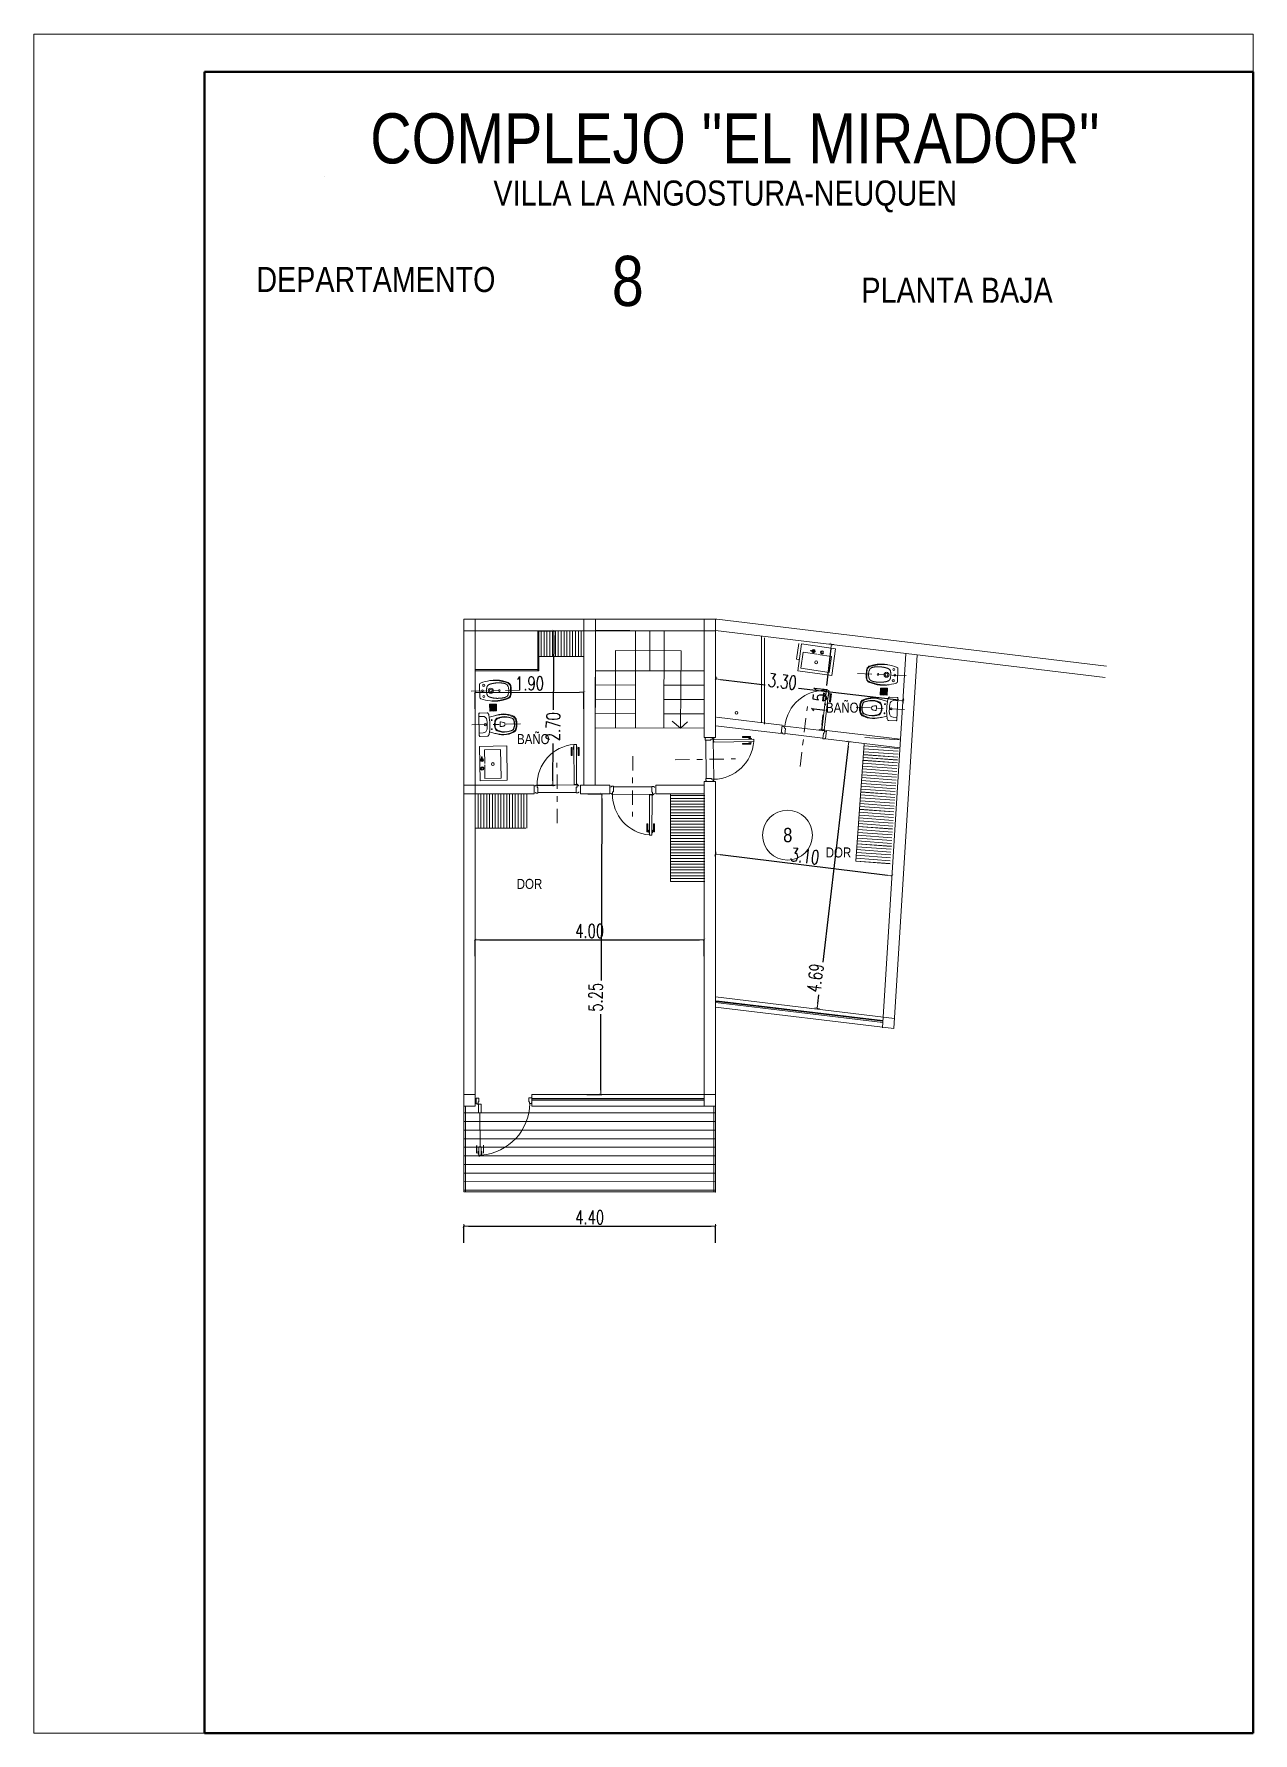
# Model space of a CAD drawing. Header units: millimetres. Extents: x 4525 to 9082, y 179 to 563.
# Drawn here: x 5240.97 to 5262.27, y 403.56 to 433.23 of the extents above; entities that cross this region are included whole.
import ezdxf

# ---------------------------------------------------------------- set-up
doc = ezdxf.new("R2010")
doc.units = ezdxf.units.MM
doc.header["$LTSCALE"] = 100
doc.linetypes.add('ACAD_ISO04W100', pattern=[30, 24, -3, 0, -3])
doc.linetypes.add('DASHDOT2', pattern=[0.5, 0.25, -0.125, 0, -0.125])
doc.layers.get('DEFPOINTS').update_dxf_attribs({"lineweight": 5})
for name, color, linetype, lineweight in [('000-Ejes', 251, 'ACAD_ISO04W100', 5), ('004-Carpinterias', 1, 'Continuous', 18), ('005-Sanitarios', 1, 'Continuous', 18), ('006-Cotas parciales', 7, 'Continuous', 5), ('A01-Barrido', 250, 'Continuous', 5), ('A01-Carpinterias', 1, 'Continuous', 18), ('HATCH MUROS', 251, 'Continuous', 9), ('LINEA', 8, 'Continuous', 5), ('SANIT', 12, 'Continuous', 13), ('SANIT-INT', 11, 'Continuous', 5)]:
    doc.layers.add(name, color=color, linetype=linetype, lineweight=lineweight)
doc.layers.add('CONT-MNR', color=47, linetype='Continuous')
doc.styles.add('AREAL', font='ARIALN.TTF')
doc.styles.add('COTAS', font='ROMANS.shx', dxfattribs={"width": 0.7})
doc.dimstyles.new('COTA40', dxfattribs={"dimscale": 0.4, "dimtxt": 0.3, "dimasz": 0.2, "dimexe": 0, "dimexo": 0, "dimgap": 0.09, "dimtad": 1, "dimzin": 0, "dimdsep": 46, "dimtxsty": 'COTAS', "dimblk1": 'COTA_N', "dimblk2": 'COTA_N', "dimsah": 1, "dimcen": 0.1, "dimclrd": 1, "dimclre": 8, "dimclrt": 5, "dimaunit": 1, "dimadec": 3, "dimazin": 0, "dimtfac": 1, "dimtix": 1, "dimtmove": 2, "dimatfit": 3, "dimldrblk": 'COTA_N', "dimfxl": 0, "dimtolj": 1, "dimtzin": 0, "dimarcsym": 0})

msp = doc.modelspace()

# ---------------------------------------------------------------- texts
at = {"style": 'AREAL'}
for s, height, p in [('COMPLEJO "EL MIRADOR"', 0.875, (5246.844, 430.971, -2.75)), ('VILLA LA ANGOSTURA-NEUQUEN', 0.4375, (5248.996, 430.235, -1.375)), ('8', 0.875, (5251.065, 428.482, -2.75)), ('DEPARTAMENTO ', 0.4375, (5244.855, 428.726, -1.375)), ('PLANTA BAJA', 0.4375, (5255.426, 428.538, -1.375)), ('BAÑO', 0.175, (5254.807, 421.381, -0.77)), ('BAÑO', 0.175, (5249.409, 420.832, -0.77)), ('8', 0.25, (5254.059, 419.119, -1.1)), ('DOR', 0.175, (5254.802, 418.852, -2.689)), ('DOR', 0.175, (5249.404, 418.303, -2.689))]:
    msp.add_text(s, height=height, dxfattribs=at).set_placement(p)

# ---------------------------------------------------------------- blocks, each defined once
blk = doc.blocks.new('COTA_N')
for p, q in [((-1, 0), (0, 0)), ((0, 0.5), (0, -0.5))]:
    blk.add_line(p, q)
at = {"const_width": 0.065}
blk.add_lwpolyline([(0.14, 0.14), (0.28, 0.28), (0, 0), (-0.14, -0.14), (-0.28, -0.28)], dxfattribs=at)
blk = doc.blocks.new('*D653')
at = {"layer": '006-Cotas parciales', "color": 8, "lineweight": -2, "ltscale": 100}
for p, q in [((5248.678, 421.447), (5248.678, 421.734)), ((5250.578, 421.449), (5250.577, 421.736))]:
    blk.add_line(p, q, dxfattribs=at)
at = {"layer": '006-Cotas parciales', "color": 1, "lineweight": -2, "ltscale": 100}
blk.add_line((5248.758, 421.734), (5250.497, 421.736), dxfattribs=at)
at = {"layer": 'DEFPOINTS', "color": 0, "ltscale": 100}
for p in [(5250.577, 421.736), (5248.678, 421.447), (5250.578, 421.449)]:
    blk.add_point(p, dxfattribs=at)
at = {"layer": '006-Cotas parciales', "color": 1, "lineweight": -2, "ltscale": 100, "xscale": 0.08000000000000002, "yscale": 0.08000000000000002, "zscale": 0.08000000000000002}
for p, rotation in [((5248.678, 421.734), 180.0762179953366), ((5250.577, 421.736), 0.07621799533657127)]:
    blk.add_blockref('COTA_N', p, dxfattribs=dict(at, rotation=rotation))
at = {"layer": '006-Cotas parciales', "color": 5, "ltscale": 100, "insert": (5249.627, 421.891), "char_height": 0.12, "attachment_point": 5, "rotation": 0.0762, "style": 'COTAS'}
blk.add_mtext('\\A1;{\\H2x;1.90}', dxfattribs=at)
blk = doc.blocks.new('*D654')
at = {"layer": '006-Cotas parciales', "color": 8, "lineweight": -2, "ltscale": 100}
for p, q in [((5250.644, 419.962), (5250.888, 419.961)), ((5250.626, 414.711), (5250.87, 414.711))]:
    blk.add_line(p, q, dxfattribs=at)
at = {"layer": '006-Cotas parciales', "color": 1, "lineweight": -2, "ltscale": 100}
for p, q in [((5250.888, 419.881), (5250.877, 416.703)), ((5250.871, 414.791), (5250.875, 416.119))]:
    blk.add_line(p, q, dxfattribs=at)
at = {"layer": 'DEFPOINTS', "color": 0, "ltscale": 100}
for p in [(5250.644, 419.962), (5250.626, 414.711), (5250.87, 414.711)]:
    blk.add_point(p, dxfattribs=at)
at = {"layer": '006-Cotas parciales', "color": 1, "lineweight": -2, "ltscale": 100, "xscale": 0.08000000000000002, "yscale": 0.08000000000000002, "zscale": 0.08000000000000002}
for p, rotation in [((5250.888, 419.961), 89.80331813090633), ((5250.87, 414.711), 269.8033181309063)]:
    blk.add_blockref('COTA_N', p, dxfattribs=dict(at, rotation=rotation))
at = {"layer": '006-Cotas parciales', "color": 5, "ltscale": 100, "insert": (5250.783, 416.412), "char_height": 0.12, "attachment_point": 5, "rotation": 89.8033, "style": 'COTAS'}
blk.add_mtext('\\A1;{\\H2x;5.25}', dxfattribs=at)
blk = doc.blocks.new('*D655')
at = {"layer": '006-Cotas parciales', "color": 8, "lineweight": -2, "ltscale": 100}
for p, q in [((5248.478, 412.125), (5248.478, 412.412)), ((5252.878, 412.125), (5252.878, 412.412))]:
    blk.add_line(p, q, dxfattribs=at)
at = {"layer": '006-Cotas parciales', "color": 1, "lineweight": -2, "ltscale": 100}
blk.add_line((5248.558, 412.412), (5252.798, 412.412), dxfattribs=at)
at = {"layer": 'DEFPOINTS', "color": 0, "ltscale": 100}
for p in [(5252.878, 412.412), (5248.478, 412.125), (5252.878, 412.125)]:
    blk.add_point(p, dxfattribs=at)
at = {"layer": '006-Cotas parciales', "color": 1, "lineweight": -2, "ltscale": 100, "xscale": 0.08000000000000002, "yscale": 0.08000000000000002, "zscale": 0.08000000000000002, "rotation": 180}
blk.add_blockref('COTA_N', (5248.478, 412.412), dxfattribs=at)
at = {"layer": '006-Cotas parciales', "color": 1, "lineweight": -2, "ltscale": 100, "xscale": 0.08000000000000002, "yscale": 0.08000000000000002, "zscale": 0.08000000000000002}
blk.add_blockref('COTA_N', (5252.878, 412.412), dxfattribs=at)
at = {"layer": '006-Cotas parciales', "color": 5, "ltscale": 100, "insert": (5250.678, 412.568), "char_height": 0.12, "attachment_point": 5, "style": 'COTAS'}
blk.add_mtext('\\A1;{\\H2x;4.40}', dxfattribs=at)
blk = doc.blocks.new('*D656')
at = {"layer": '006-Cotas parciales', "color": 8, "lineweight": -2, "ltscale": 100}
for p, q in [((5248.678, 417.127), (5248.678, 417.414)), ((5252.678, 417.127), (5252.678, 417.414))]:
    blk.add_line(p, q, dxfattribs=at)
at = {"layer": '006-Cotas parciales', "color": 1, "lineweight": -2, "ltscale": 100}
blk.add_line((5248.758, 417.414), (5252.598, 417.414), dxfattribs=at)
at = {"layer": 'DEFPOINTS', "color": 0, "ltscale": 100}
for p in [(5248.678, 417.127), (5252.678, 417.414), (5252.678, 417.127)]:
    blk.add_point(p, dxfattribs=at)
at = {"layer": '006-Cotas parciales', "color": 1, "lineweight": -2, "ltscale": 100, "xscale": 0.08000000000000002, "yscale": 0.08000000000000002, "zscale": 0.08000000000000002, "rotation": 180}
blk.add_blockref('COTA_N', (5248.678, 417.414), dxfattribs=at)
at = {"layer": '006-Cotas parciales', "color": 1, "lineweight": -2, "ltscale": 100, "xscale": 0.08000000000000002, "yscale": 0.08000000000000002, "zscale": 0.08000000000000002}
blk.add_blockref('COTA_N', (5252.678, 417.414), dxfattribs=at)
at = {"layer": '006-Cotas parciales', "color": 5, "ltscale": 100, "insert": (5250.678, 417.57), "char_height": 0.12, "attachment_point": 5, "style": 'COTAS'}
blk.add_mtext('\\A1;{\\H2x;4.00}', dxfattribs=at)
blk = doc.blocks.new('INOD-MONACO-AP-PLANTA-CON-DPTO')
at = {"layer": 'SANIT'}
for p, q in [((-0.188, 0), (0.188, 0)), ((-0.204, -0.015), (-0.204, -0.142)), ((-0.174, -0.172), (-0.197, -0.156)), ((-0.13, -0.179), (-0.156, -0.27)), ((0.127, -0.18), (0.152, -0.27)), ((0.174, -0.172), (0.197, -0.156)), ((0.204, -0.015), (0.204, -0.142))]:
    blk.add_line(p, q, dxfattribs=at)
for points in [[(-0.002, -0.27, 0.121524), (-0.085, -0.286, 0.060693)], [(-0.002, -0.27, -0.121524), (0.081, -0.286, -0.060693)], [(-0.104, -0.3, 0.02892), (-0.111, -0.31, 0.156998), (-0.133, -0.488, 0.072829), (-0.105, -0.587, 0.204333), (-0.084, -0.607, 0.080392), (-0.002, -0.622)], [(0.099, -0.3, -0.02892), (0.107, -0.31, -0.156998), (0.129, -0.488, -0.072829), (0.101, -0.587, -0.204333), (0.08, -0.607, -0.080392), (-0.002, -0.622)], [(-0.124, -0.609, 0.122968), (-0.091, -0.634, 0.092568), (-0.002, -0.647, 0.093376)], [(0.12, -0.609, -0.122968), (0.087, -0.634, -0.092568), (-0.002, -0.647, -0.093376)]]:
    blk.add_lwpolyline(points, format="xyb", dxfattribs=at)
for centre, radius, start, end in [((-0.189, -0.017), 0.0168, 83.451, 131.9108), ((0.189, -0.017), 0.0168, 48.0892, 96.549), ((-0.188, -0.015), 0.017, 140.4696, 180), ((-0.188, -0.142), 0.017, 180, 235.4915), ((-0.165, -0.158), 0.017, 235.4915, 261.4564), ((0.408, -0.421), 0.583, 165.0356, 174.6982), ((0, 0.94), 1.127, 261.4564, 278.5436), ((-0.061, -0.336), 0.0558, 115.8294, 139.7492), ((0.057, -0.336), 0.0558, 40.2508, 64.1706), ((-0.412, -0.421), 0.583, 5.3018, 14.9644), ((0.165, -0.158), 0.017, 278.5436, 304.5085), ((0.188, -0.142), 0.017, 304.5085, 0), ((0.188, -0.015), 0.017, 0, 39.5304), ((0.107, -0.415), 0.285, 170.2891, 184.611), ((0.245, -0.406), 0.422, 184.3014, 206.071), ((-0.025, -0.535), 0.123, 207.5391, 216.6672), ((0.021, -0.535), 0.123, 323.3328, 332.4609), ((-0.249, -0.406), 0.422, 333.929, 356.9789), ((-0.111, -0.415), 0.285, 357.2885, 9.7109)]:
    blk.add_arc(centre, radius, start, end, dxfattribs=at)
at = {"layer": 'SANIT-INT'}
for p, q in [((-0.145, 0), (-0.145, -0.067)), ((0.145, 0), (0.145, -0.067)), ((0.002, -0.368), (-0.034, -0.369)), ((0.002, -0.368), (0.037, -0.369))]:
    blk.add_line(p, q, dxfattribs=at)
for points in [[(-0.156, -0.27, 0.058031), (-0.185, -0.429, 0.099768), (-0.142, -0.607, 0.155256), (-0.096, -0.647, 0.093906), (-0.002, -0.66, 0.093906)], [(-0.003, -0.279, 0.08742), (-0.06, -0.286, 0.121524)], [(0.152, -0.27, -0.058031), (0.181, -0.429, -0.099768), (0.138, -0.607, -0.155256), (0.092, -0.647, -0.093906), (-0.002, -0.66, -0.093906)], [(-0.002, -0.279, -0.08742), (0.056, -0.286, -0.121524)]]:
    blk.add_lwpolyline(points, format="xyb", dxfattribs=at)
for centre, radius in [((-0.082, -0.221), 0.00743), ((0, -0.11), 0.02), ((0.078, -0.221), 0.00743)]:
    blk.add_circle(centre, radius, dxfattribs=at)
for centre, radius, start, end in [((-0.075, -0.067), 0.07, 180, 265.7397), ((-0.036, -0.358), 0.0764, 108.7508, 160.6658), ((0, 0.94), 1.08, 265.7397, 274.2603), ((0.032, -0.358), 0.0764, 19.3342, 71.2492), ((0.075, -0.067), 0.07, 274.2603, 0), ((0.219, -0.443), 0.35, 174.9532, 203.9732), ((0.162, -0.448), 0.293, 156.8405, 172.9203), ((-0.071, -0.572), 0.0321, 203.9732, 250.1669), ((-0.034, -0.374), 0.005, 91.9734, 179.8282), ((0.152, -0.375), 0.191, 179.8282, 196.8593), ((-0.019, -0.427), 0.0118, 196.8593, 200.5908), ((0.002, -0.419), 0.0346, 200.5908, 269.6445), ((0.001, -0.419), 0.0346, 270.3555, 339.4092), ((-0.149, -0.375), 0.191, 343.1407, 0.1718), ((0.023, -0.427), 0.0118, 339.4092, 343.1407), ((0.037, -0.374), 0.005, 0.1718, 88.0266), ((0.067, -0.572), 0.0321, 289.8331, 336.0268), ((-0.223, -0.443), 0.35, 336.0268, 5.0468), ((-0.166, -0.448), 0.293, 7.0797, 23.1595), ((0.005, -0.362), 0.255, 250.1669, 268.5519), ((-0.009, -0.362), 0.255, 271.4481, 289.8331)]:
    blk.add_arc(centre, radius, start, end, dxfattribs=at)
blk = doc.blocks.new('BIDE-MONACO-PLANTA')
at = {"layer": 'SANIT'}
blk.add_line((-0.113, 0), (0.113, 0), dxfattribs=at)
for points in [[(-0.14, -0.477), (-0.141, -0.475), (-0.142, -0.472), (-0.143, -0.469), (-0.144, -0.465), (-0.145, -0.462), (-0.146, -0.459), (-0.147, -0.456), (-0.148, -0.452), (-0.149, -0.449), (-0.15, -0.446), (-0.15, -0.443), (-0.151, -0.44), (-0.152, -0.436), (-0.153, -0.433), (-0.154, -0.43), (-0.155, -0.427), (-0.156, -0.423), (-0.156, -0.42), (-0.157, -0.417), (-0.158, -0.414), (-0.159, -0.41), (-0.16, -0.407), (-0.161, -0.404), (-0.161, -0.401), (-0.162, -0.397), (-0.163, -0.394), (-0.164, -0.391), (-0.164, -0.388), (-0.165, -0.385), (-0.166, -0.381), (-0.167, -0.378), (-0.167, -0.375), (-0.168, -0.372), (-0.169, -0.368), (-0.169, -0.365), (-0.17, -0.362), (-0.17, -0.359), (-0.171, -0.356), (-0.172, -0.352), (-0.172, -0.349), (-0.173, -0.346), (-0.173, -0.344)], [(0, -0.541), (-0.044, -0.54), (-0.048, -0.54), (-0.051, -0.539), (-0.054, -0.539), (-0.057, -0.539)], [(0, -0.541), (0.044, -0.54), (0.047, -0.54), (0.051, -0.539), (0.054, -0.539), (0.057, -0.539)], [(0, -0.541), (0, -0.541)], [(0, -0.541), (0, -0.541)], [(0.14, -0.477), (0.141, -0.475), (0.142, -0.472), (0.143, -0.469), (0.144, -0.465), (0.145, -0.462), (0.146, -0.459), (0.147, -0.456), (0.148, -0.453), (0.148, -0.449), (0.149, -0.446), (0.15, -0.443), (0.151, -0.44), (0.152, -0.436), (0.153, -0.433), (0.154, -0.43), (0.154, -0.427), (0.155, -0.423), (0.156, -0.42), (0.157, -0.417), (0.158, -0.414), (0.159, -0.41), (0.16, -0.407), (0.16, -0.404), (0.161, -0.401), (0.162, -0.398), (0.163, -0.394), (0.163, -0.391), (0.164, -0.388), (0.165, -0.385), (0.166, -0.381), (0.166, -0.378), (0.167, -0.375), (0.168, -0.372), (0.168, -0.369), (0.169, -0.365), (0.17, -0.362), (0.17, -0.359), (0.171, -0.356), (0.171, -0.353), (0.172, -0.349), (0.172, -0.346), (0.173, -0.344)]]:
    blk.add_lwpolyline(points, dxfattribs=at)
for centre, radius, start, end in [((-0.113, -0.027), 0.0267, 89.9746, 160.7192), ((0.636, -0.288), 0.82, 160.7445, 172.7215), ((1.187, -0.228), 1.365, 179.1204, 182.2097), ((1.187, -0.221), 1.365, 182.5037, 185.1806), ((0.113, -0.027), 0.0267, 19.2555, 90), ((-0.636, -0.288), 0.82, 7.2785, 19.2555), ((-1.187, -0.22), 1.365, 354.7941, 357.4709), ((-0.985, -0.224), 1.163, 357.2424, 1.9588), ((-0.022, -0.432), 0.126, 201.0557, 217.1205), ((-0.058, -0.455), 0.0844, 219.519, 265.0728), ((-0.05, -0.408), 0.131, 263.6264, 267.3039), ((0.05, -0.408), 0.131, 272.6707, 276.3482), ((0.058, -0.455), 0.0844, 274.9018, 320.4556), ((0.022, -0.432), 0.126, 322.8542, 338.9189)]:
    blk.add_arc(centre, radius, start, end, dxfattribs=at)
at = {"layer": 'SANIT-INT'}
for points in [[(-0.13, -0.255), (-0.134, -0.281), (-0.134, -0.282), (-0.134, -0.284), (-0.134, -0.285), (-0.134, -0.287), (-0.134, -0.289), (-0.134, -0.291), (-0.134, -0.293), (-0.135, -0.295), (-0.135, -0.297), (-0.135, -0.3), (-0.135, -0.302), (-0.135, -0.305), (-0.135, -0.307), (-0.135, -0.31), (-0.135, -0.313), (-0.135, -0.315), (-0.135, -0.318), (-0.135, -0.32), (-0.135, -0.323), (-0.135, -0.326), (-0.135, -0.328), (-0.135, -0.331), (-0.135, -0.334), (-0.135, -0.336), (-0.135, -0.339), (-0.135, -0.341), (-0.134, -0.344), (-0.134, -0.347), (-0.134, -0.349), (-0.134, -0.352), (-0.134, -0.354), (-0.134, -0.357), (-0.134, -0.36), (-0.134, -0.362), (-0.134, -0.365), (-0.134, -0.367), (-0.133, -0.37), (-0.133, -0.373), (-0.133, -0.375), (-0.133, -0.378), (-0.132, -0.38), (-0.132, -0.383), (-0.132, -0.386), (-0.132, -0.388), (-0.131, -0.391), (-0.131, -0.393), (-0.13, -0.396), (-0.13, -0.399), (-0.13, -0.401), (-0.129, -0.404), (-0.129, -0.406), (-0.128, -0.409), (-0.128, -0.412), (-0.127, -0.414), (-0.127, -0.417), (-0.126, -0.419), (-0.126, -0.422), (-0.125, -0.424), (-0.125, -0.426), (-0.124, -0.429), (-0.124, -0.431), (-0.123, -0.432), (-0.123, -0.434), (-0.122, -0.436), (-0.122, -0.437), (-0.121, -0.439), (-0.121, -0.44), (-0.121, -0.441), (-0.12, -0.443), (-0.12, -0.444), (-0.119, -0.445), (-0.119, -0.447), (-0.118, -0.448), (-0.118, -0.449), (-0.117, -0.451), (-0.117, -0.452), (-0.116, -0.453), (-0.116, -0.454), (-0.115, -0.456), (-0.114, -0.457), (-0.114, -0.458), (-0.113, -0.46), (-0.113, -0.461), (-0.112, -0.462), (-0.111, -0.464), (-0.11, -0.465), (-0.11, -0.466), (-0.109, -0.467), (-0.108, -0.469), (-0.107, -0.47), (-0.107, -0.471), (-0.106, -0.473), (-0.105, -0.474), (-0.104, -0.475), (-0.103, -0.477), (-0.102, -0.478), (-0.101, -0.479), (-0.099, -0.48), (-0.098, -0.482), (-0.097, -0.483), (-0.095, -0.484), (-0.094, -0.486), (-0.092, -0.487), (-0.09, -0.488), (-0.088, -0.49), (-0.085, -0.491), (-0.082, -0.493), (-0.079, -0.494), (-0.075, -0.496), (-0.071, -0.497), (-0.065, -0.499), (-0.064, -0.499)], [(0, -0.122), (-0.013, -0.122), (-0.025, -0.122), (-0.034, -0.123), (-0.042, -0.124), (-0.048, -0.125), (-0.053, -0.125), (-0.057, -0.126), (-0.061, -0.127), (-0.064, -0.128), (-0.067, -0.128), (-0.069, -0.129), (-0.071, -0.13), (-0.073, -0.13), (-0.074, -0.131), (-0.076, -0.132), (-0.077, -0.132), (-0.078, -0.133), (-0.079, -0.134), (-0.08, -0.134), (-0.081, -0.135), (-0.083, -0.136), (-0.083, -0.136), (-0.084, -0.137), (-0.085, -0.138), (-0.086, -0.138), (-0.087, -0.139), (-0.088, -0.14), (-0.088, -0.14), (-0.089, -0.141), (-0.09, -0.142), (-0.091, -0.142), (-0.091, -0.143), (-0.092, -0.143), (-0.092, -0.144), (-0.093, -0.145), (-0.094, -0.146), (-0.094, -0.146), (-0.095, -0.147), (-0.096, -0.148), (-0.097, -0.149), (-0.097, -0.15), (-0.098, -0.151), (-0.099, -0.152), (-0.1, -0.153), (-0.101, -0.155), (-0.102, -0.156), (-0.102, -0.157), (-0.103, -0.158), (-0.104, -0.16), (-0.105, -0.161), (-0.105, -0.162), (-0.106, -0.164), (-0.107, -0.165), (-0.107, -0.166), (-0.108, -0.168), (-0.109, -0.169), (-0.109, -0.17), (-0.11, -0.171), (-0.11, -0.173), (-0.111, -0.174), (-0.112, -0.175), (-0.112, -0.177), (-0.113, -0.178), (-0.113, -0.179), (-0.114, -0.181), (-0.114, -0.182), (-0.115, -0.183), (-0.115, -0.185), (-0.116, -0.186), (-0.116, -0.188), (-0.117, -0.19), (-0.117, -0.191), (-0.118, -0.193), (-0.118, -0.196), (-0.119, -0.198), (-0.12, -0.2), (-0.12, -0.203), (-0.121, -0.205), (-0.121, -0.208), (-0.122, -0.21), (-0.123, -0.213), (-0.123, -0.216), (-0.124, -0.218), (-0.124, -0.221), (-0.125, -0.223), (-0.125, -0.226), (-0.126, -0.229), (-0.126, -0.231), (-0.127, -0.234), (-0.127, -0.236), (-0.128, -0.239), (-0.128, -0.242), (-0.129, -0.244), (-0.129, -0.247), (-0.129, -0.249), (-0.13, -0.252), (-0.13, -0.255), (-0.13, -0.257), (-0.131, -0.26), (-0.131, -0.261)], [(0, -0.122), (0.013, -0.122), (0.025, -0.122), (0.034, -0.123), (0.042, -0.124), (0.048, -0.125), (0.053, -0.125), (0.057, -0.126), (0.061, -0.127), (0.064, -0.128), (0.067, -0.128), (0.069, -0.129), (0.071, -0.13), (0.073, -0.131), (0.074, -0.131), (0.076, -0.132), (0.077, -0.132), (0.078, -0.133), (0.079, -0.134), (0.08, -0.134), (0.081, -0.135), (0.082, -0.136), (0.083, -0.136), (0.084, -0.137), (0.085, -0.138), (0.086, -0.138), (0.087, -0.139), (0.088, -0.14), (0.088, -0.14), (0.089, -0.141), (0.09, -0.142), (0.09, -0.142), (0.091, -0.143), (0.092, -0.144), (0.092, -0.144), (0.093, -0.145), (0.094, -0.146), (0.094, -0.146), (0.095, -0.147), (0.096, -0.148), (0.097, -0.149), (0.097, -0.15), (0.098, -0.151), (0.099, -0.152), (0.1, -0.153), (0.101, -0.155), (0.101, -0.156), (0.102, -0.157), (0.103, -0.158), (0.104, -0.16), (0.105, -0.161), (0.105, -0.162), (0.106, -0.164), (0.107, -0.165), (0.107, -0.166), (0.108, -0.168), (0.109, -0.169), (0.109, -0.17), (0.11, -0.171), (0.11, -0.173), (0.111, -0.174), (0.112, -0.175), (0.112, -0.177), (0.113, -0.178), (0.113, -0.179), (0.114, -0.181), (0.114, -0.182), (0.115, -0.183), (0.115, -0.185), (0.116, -0.186), (0.116, -0.188), (0.117, -0.19), (0.117, -0.191), (0.118, -0.193), (0.118, -0.196), (0.119, -0.198), (0.12, -0.2), (0.12, -0.203), (0.121, -0.205), (0.121, -0.208), (0.122, -0.211), (0.123, -0.213), (0.123, -0.216), (0.124, -0.218), (0.124, -0.221), (0.125, -0.224), (0.125, -0.226), (0.126, -0.229), (0.126, -0.231), (0.127, -0.234), (0.127, -0.237), (0.128, -0.239), (0.128, -0.242), (0.128, -0.244), (0.129, -0.247), (0.129, -0.25), (0.13, -0.252), (0.13, -0.255), (0.13, -0.257), (0.131, -0.26), (0.131, -0.261)], [(0.13, -0.255), (0.133, -0.281), (0.134, -0.283), (0.134, -0.284), (0.134, -0.285), (0.134, -0.287), (0.134, -0.289), (0.134, -0.291), (0.134, -0.293), (0.134, -0.295), (0.135, -0.297), (0.135, -0.3), (0.135, -0.302), (0.135, -0.305), (0.135, -0.308), (0.135, -0.31), (0.135, -0.313), (0.135, -0.315), (0.135, -0.318), (0.135, -0.321), (0.135, -0.323), (0.135, -0.326), (0.135, -0.328), (0.135, -0.331), (0.135, -0.334), (0.134, -0.336), (0.134, -0.339), (0.134, -0.341), (0.134, -0.344), (0.134, -0.347), (0.134, -0.349), (0.134, -0.352), (0.134, -0.354), (0.134, -0.357), (0.134, -0.36), (0.134, -0.362), (0.134, -0.365), (0.133, -0.367), (0.133, -0.37), (0.133, -0.373), (0.133, -0.375), (0.133, -0.378), (0.132, -0.38), (0.132, -0.383), (0.132, -0.386), (0.131, -0.388), (0.131, -0.391), (0.131, -0.393), (0.13, -0.396), (0.13, -0.399), (0.129, -0.401), (0.129, -0.404), (0.129, -0.406), (0.128, -0.409), (0.128, -0.412), (0.127, -0.414), (0.127, -0.417), (0.126, -0.419), (0.126, -0.422), (0.125, -0.424), (0.124, -0.426), (0.124, -0.429), (0.123, -0.431), (0.123, -0.433), (0.122, -0.434), (0.122, -0.436), (0.122, -0.437), (0.121, -0.439), (0.121, -0.44), (0.12, -0.442), (0.12, -0.443), (0.119, -0.444), (0.119, -0.445), (0.119, -0.447), (0.118, -0.448), (0.118, -0.449), (0.117, -0.451), (0.117, -0.452), (0.116, -0.453), (0.115, -0.455), (0.115, -0.456), (0.114, -0.457), (0.114, -0.458), (0.113, -0.46), (0.112, -0.461), (0.112, -0.462), (0.111, -0.464), (0.11, -0.465), (0.11, -0.466), (0.109, -0.468), (0.108, -0.469), (0.107, -0.47), (0.106, -0.471), (0.105, -0.473), (0.105, -0.474), (0.104, -0.475), (0.103, -0.477), (0.101, -0.478), (0.1, -0.479), (0.099, -0.481), (0.098, -0.482), (0.097, -0.483), (0.095, -0.484), (0.094, -0.486), (0.092, -0.487), (0.09, -0.488), (0.088, -0.49), (0.085, -0.491), (0.082, -0.493), (0.079, -0.494), (0.075, -0.496), (0.07, -0.497), (0.065, -0.499), (0.063, -0.499)], [(0, -0.55), (-0.008, -0.55), (-0.015, -0.55), (-0.022, -0.549), (-0.027, -0.549), (-0.032, -0.549), (-0.036, -0.549), (-0.04, -0.549), (-0.044, -0.549), (-0.048, -0.549), (-0.051, -0.549), (-0.054, -0.549), (-0.057, -0.549)], [(0, -0.55), (0.008, -0.55), (0.015, -0.55), (0.021, -0.549), (0.027, -0.549), (0.032, -0.549), (0.036, -0.549), (0.04, -0.549), (0.044, -0.549), (0.047, -0.549), (0.051, -0.549), (0.054, -0.549), (0.057, -0.549)]]:
    blk.add_lwpolyline(points, dxfattribs=at)
for centre, radius in [((-0.097, -0.073), 0.0182), ((0, -0.195), 0.0437), ((0, -0.195), 0.0229), ((0, -0.052), 0.0172), ((0.097, -0.073), 0.0182), ((0, -0.344), 0.0151)]:
    blk.add_circle(centre, radius, dxfattribs=at)
for centre, radius, start, end in [((-0.054, -0.459), 0.0941, 195.0663, 210.9763), ((-0.058, -0.455), 0.0938, 214.5877, 265.0728), ((-0.05, -0.408), 0.141, 263.6264, 267.3039), ((0, -0.277), 0.232, 253.6948, 269.9596), ((0, -0.277), 0.232, 270.015, 286.2798), ((0.05, -0.408), 0.141, 272.6707, 276.3482), ((0.058, -0.455), 0.0938, 274.9018, 325.387), ((-0.018, -0.426), 0.174, 331.8708, 340.547)]:
    blk.add_arc(centre, radius, start, end, dxfattribs=at)
for points in [[(-0.178, -0.184), (-0.184, -0.295), (-0.183, -0.316), (-0.179, -0.352), (-0.173, -0.381), (-0.167, -0.407), (-0.157, -0.446), (-0.146, -0.484)], [(0.178, -0.184), (0.184, -0.295), (0.183, -0.316), (0.179, -0.352), (0.173, -0.381), (0.167, -0.407), (0.157, -0.446), (0.146, -0.484)]]:
    blk.add_spline(points, degree=3, dxfattribs=at)
blk = doc.blocks.new('REJILLA')
at = {"layer": 'SANIT-INT', "linetype": 'Continuous'}
for p, q in [((-0.06, -0.06), (-0.06, 0.06)), ((-0.06, 0.06), (0.06, 0.06)), ((-0.06, -0.06), (0.06, 0.06)), ((-0.06, 0.06), (0.06, -0.06)), ((-0.047, 0.016), (-0.047, -0.016)), ((-0.035, 0.036), (-0.035, -0.036)), ((-0.022, 0.045), (-0.022, -0.045)), ((-0.01, 0.049), (-0.01, -0.049)), ((0.003, 0.05), (0.003, -0.05)), ((0.015, 0.048), (0.015, -0.048)), ((0.028, 0.042), (0.028, -0.042)), ((0.04, 0.03), (0.04, -0.03)), ((0.06, 0.06), (0.06, -0.06)), ((0.06, -0.06), (-0.06, -0.06))]:
    blk.add_line(p, q, dxfattribs=at)
for radius in [0.06, 0.05]:
    blk.add_circle((0, 0), radius, dxfattribs=at)
blk = doc.blocks.new('MONACO COMPLETO')
at = {"layer": '000-Ejes', "linetype": 'DASHDOT2', "ltscale": 0.01}
for p, q in [((-0.127, 0.59), (0.765, 0.59)), ((-0.127, 0), (0.765, 0))]:
    blk.add_line(p, q, dxfattribs=at)
at = {"layer": '004-Carpinterias', "ltscale": 0.01, "rotation": 90}
blk.add_blockref('INOD-MONACO-AP-PLANTA-CON-DPTO', (0, 0), dxfattribs=at)
at = {"layer": '005-Sanitarios', "rotation": 90}
blk.add_blockref('REJILLA', (0.25, 0.295), dxfattribs=at)
at = {"layer": 'LINEA', "ltscale": 0.01, "rotation": 90}
blk.add_blockref('BIDE-MONACO-PLANTA', (0.02, 0.59), dxfattribs=at)
blk = doc.blocks.new('PUERTA 0.70 DURLOCK')
at = {"layer": '000-Ejes', "linetype": 'DASHDOT2', "ltscale": 0.01}
blk.add_line((0.38, -0.647), (0.38, 0.407), dxfattribs=at)
at = {"layer": '004-Carpinterias', "linetype": 'Continuous'}
for p, q in [((0.009, 0.675), (-0.009, 0.675)), ((-0.009, 0.535), (-0.009, 0.675)), ((0.009, 0.535), (0.009, 0.675)), ((0.039, 0.69), (0.029, 0.69)), ((0.029, 0.642), (0.029, 0.69)), ((0.039, 0.642), (0.029, 0.642)), ((0.081, 0.69), (0.091, 0.69)), ((0.081, 0.642), (0.091, 0.642)), ((0.091, 0.642), (0.091, 0.69)), ((0.111, 0.675), (0.129, 0.675)), ((0.111, 0.535), (0.111, 0.675)), ((0.129, 0.535), (0.129, 0.675)), ((0.009, 0.535), (-0.009, 0.535)), ((0.111, 0.535), (0.129, 0.535)), ((0.01, 0.01), (0, 0.01)), ((0, 0), (0, 0.01)), ((0.03, 0.02), (0.01, 0.02)), ((0.01, 0.01), (0.01, 0.02)), ((0.03, -0.02), (0.03, 0.02)), ((0.73, 0.02), (0.75, 0.02)), ((0.73, -0.02), (0.73, 0.02)), ((0.75, 0.01), (0.75, 0.02)), ((0.75, 0.01), (0.76, 0.01)), ((0.76, 0), (0.76, 0.01)), ((0, -0.11), (0, -0.1)), ((0, -0.11), (0.01, -0.11)), ((0.01, -0.11), (0.01, -0.12)), ((0.01, -0.12), (0.045, -0.12)), ((0.045, -0.02), (0.03, -0.02)), ((0.045, -0.02), (0.045, -0.12)), ((0.715, -0.02), (0.715, -0.12)), ((0.715, -0.02), (0.73, -0.02)), ((0.75, -0.12), (0.715, -0.12)), ((0.76, -0.11), (0.75, -0.11)), ((0.75, -0.11), (0.75, -0.12)), ((0.76, -0.11), (0.76, -0.1))]:
    blk.add_line(p, q, dxfattribs=at)
at = {"layer": '004-Carpinterias', "ltscale": 0.01, "const_width": 0.02}
for points in [[(0, 0.535), (0, 0.675)], [(0.122, 0.535), (0.12, 0.675)]]:
    blk.add_lwpolyline(points, dxfattribs=at)
at = {"layer": '004-Carpinterias', "linetype": 'Continuous'}
blk.add_lwpolyline([(0.039, 0.729), (0.039, 0.029), (0.081, 0.029), (0.081, 0.729)], close=True, dxfattribs=at)
at = {"layer": 'A01-Barrido', "linetype": 'Continuous'}
for p, q in [((0.73, 0.02), (0.03, 0.02)), ((0.715, -0.11), (0.045, -0.11))]:
    blk.add_line(p, q, dxfattribs=at)
blk.add_circle((0.032, 0.028), 0.0075, dxfattribs=at)
blk.add_arc((0.023, 0.024), 0.707, 359.6656, 85.2747, dxfattribs=at)
blk = doc.blocks.new('*D657')
at = {"layer": '006-Cotas parciales', "color": 1, "lineweight": -2, "ltscale": 100}
blk.add_line((5252.957, 418.902), (5255.881, 418.545), dxfattribs=at)
at = {"layer": 'DEFPOINTS', "color": 0, "ltscale": 100}
for p in [(5252.878, 418.911), (5255.96, 418.535), (5255.96, 418.535)]:
    blk.add_point(p, dxfattribs=at)
at = {"layer": '006-Cotas parciales', "color": 1, "lineweight": -2, "ltscale": 100, "xscale": 0.08000000000000002, "yscale": 0.08000000000000002, "zscale": 0.08000000000000002}
for p, rotation in [((5252.878, 418.911), 173.0424048946753), ((5255.96, 418.535), 353.0424048946754)]:
    blk.add_blockref('COTA_N', p, dxfattribs=dict(at, rotation=rotation))
at = {"layer": '006-Cotas parciales', "color": 5, "ltscale": 100, "insert": (5254.438, 418.878), "char_height": 0.12, "attachment_point": 5, "rotation": 353.0424, "style": 'COTAS'}
blk.add_mtext('\\A1;{\\H2x;3.10}', dxfattribs=at)
blk = doc.blocks.new('*D658')
at = {"layer": '006-Cotas parciales', "color": 1, "lineweight": -2, "ltscale": 100}
for p, q in [((5254.893, 422.499), (5254.818, 421.854)), ((5254.737, 421.162), (5254.759, 421.345))]:
    blk.add_line(p, q, dxfattribs=at)
at = {"layer": 'DEFPOINTS', "color": 0, "ltscale": 100}
for p in [(5254.902, 422.578), (5254.728, 421.083), (5254.728, 421.083)]:
    blk.add_point(p, dxfattribs=at)
at = {"layer": '006-Cotas parciales', "color": 1, "lineweight": -2, "ltscale": 100, "xscale": 0.08000000000000002, "yscale": 0.08000000000000002, "zscale": 0.08000000000000002}
for p, rotation in [((5254.902, 422.578), 83.35516418460516), ((5254.728, 421.083), 263.3551641846052)]:
    blk.add_blockref('COTA_N', p, dxfattribs=dict(at, rotation=rotation))
at = {"layer": '006-Cotas parciales', "color": 5, "ltscale": 100, "insert": (5254.693, 421.611), "char_height": 0.12, "attachment_point": 5, "rotation": 83.3552, "style": 'COTAS'}
blk.add_mtext('\\A1;{\\H2x;1.51}', dxfattribs=at)
blk = doc.blocks.new('*D659')
at = {"layer": '006-Cotas parciales', "color": 1, "lineweight": -2, "ltscale": 100}
for p, q in [((5252.962, 421.96), (5253.744, 421.869)), ((5256.078, 421.598), (5254.324, 421.802))]:
    blk.add_line(p, q, dxfattribs=at)
at = {"layer": 'DEFPOINTS', "color": 0, "ltscale": 100}
for p in [(5252.883, 421.969), (5256.157, 421.589), (5256.157, 421.589)]:
    blk.add_point(p, dxfattribs=at)
at = {"layer": '006-Cotas parciales', "color": 1, "lineweight": -2, "ltscale": 100, "xscale": 0.08000000000000002, "yscale": 0.08000000000000002, "zscale": 0.08000000000000002}
for p, rotation in [((5252.883, 421.969), 173.3757441347366), ((5256.157, 421.589), 353.3757441347366)]:
    blk.add_blockref('COTA_N', p, dxfattribs=dict(at, rotation=rotation))
at = {"layer": '006-Cotas parciales', "color": 5, "ltscale": 100, "insert": (5254.045, 421.926), "char_height": 0.12, "attachment_point": 5, "rotation": 353.3757, "style": 'COTAS'}
blk.add_mtext('\\A1;{\\H2x;3.30}', dxfattribs=at)
blk = doc.blocks.new('*D660')
at = {"layer": '006-Cotas parciales', "color": 8, "lineweight": -2, "ltscale": 100}
for p, q in [((5249.79, 422.812), (5250.051, 422.81)), ((5249.772, 420.112), (5250.033, 420.11))]:
    blk.add_line(p, q, dxfattribs=at)
at = {"layer": '006-Cotas parciales', "color": 1, "lineweight": -2, "ltscale": 100}
for p, q in [((5250.05, 422.73), (5250.042, 421.429)), ((5250.033, 420.19), (5250.038, 420.845))]:
    blk.add_line(p, q, dxfattribs=at)
at = {"layer": 'DEFPOINTS', "color": 0, "ltscale": 100}
for p in [(5249.79, 422.812), (5249.772, 420.112), (5250.033, 420.11)]:
    blk.add_point(p, dxfattribs=at)
at = {"layer": '006-Cotas parciales', "color": 1, "lineweight": -2, "ltscale": 100, "xscale": 0.08000000000000002, "yscale": 0.08000000000000002, "zscale": 0.08000000000000002}
for p, rotation in [((5250.051, 422.81), 89.61754453592745), ((5250.033, 420.11), 269.6175445359274)]:
    blk.add_blockref('COTA_N', p, dxfattribs=dict(at, rotation=rotation))
at = {"layer": '006-Cotas parciales', "color": 5, "ltscale": 100, "insert": (5250.04, 421.137), "char_height": 0.12, "attachment_point": 5, "rotation": 89.6175, "style": 'COTAS'}
blk.add_mtext('\\A1;{\\H2x;2.70}', dxfattribs=at)
blk = doc.blocks.new('*D661')
at = {"layer": '006-Cotas parciales', "color": 1, "lineweight": -2, "ltscale": 100}
for p, q in [((5255.196, 420.795), (5254.749, 417.024)), ((5254.663, 416.301), (5254.681, 416.452))]:
    blk.add_line(p, q, dxfattribs=at)
at = {"layer": 'DEFPOINTS', "color": 0, "ltscale": 100}
for p in [(5255.205, 420.875), (5254.654, 416.221), (5254.654, 416.221)]:
    blk.add_point(p, dxfattribs=at)
at = {"layer": '006-Cotas parciales', "color": 1, "lineweight": -2, "ltscale": 100, "xscale": 0.08000000000000002, "yscale": 0.08000000000000002, "zscale": 0.08000000000000002}
for p, rotation in [((5255.205, 420.875), 83.24212154605682), ((5254.654, 416.221), 263.2421215460569)]:
    blk.add_blockref('COTA_N', p, dxfattribs=dict(at, rotation=rotation))
at = {"layer": '006-Cotas parciales', "color": 5, "ltscale": 100, "insert": (5254.619, 416.749), "char_height": 0.12, "attachment_point": 5, "rotation": 83.2421, "style": 'COTAS'}
blk.add_mtext('\\A1;{\\H2x;4.69}', dxfattribs=at)

# ---------------------------------------------------------------- dimensions: what is measured, and where the dimension line sits
at = {"layer": '006-Cotas parciales', "ltscale": 100}
for base, p1, p2, angle, picture, middle in [((5250.033, 420.11), (5249.79, 422.812), (5249.772, 420.112), 269.6175, '*D660', (5250.04, 421.137)), ((5256.157, 421.589), (5252.883, 421.969), (5256.157, 421.589), 353.3757, '*D659', (5254.045, 421.926)), ((5250.87, 414.711), (5250.644, 419.962), (5250.626, 414.711), 269.8033, '*D654', (5250.783, 416.412))]:
    dim = msp.add_linear_dim(base=base, p1=p1, p2=p2, angle=angle, text='{\\H2x;<>}', dimstyle='COTA40', dxfattribs=at)
    dim.commit()
    dim.dimension.update_dxf_attribs({"geometry": picture, "text_midpoint": middle, "dimtype": 161})
at = {"layer": '006-Cotas parciales', "color": 4, "ltscale": 100}
for base, p1, p2, angle, picture, middle in [((5254.728, 421.083), (5254.902, 422.578), (5254.728, 421.083), 263.3552, '*D658', (5254.693, 421.611)), ((5254.654, 416.221), (5255.205, 420.875), (5254.654, 416.221), 263.2421, '*D661', (5254.619, 416.749))]:
    dim = msp.add_linear_dim(base=base, p1=p1, p2=p2, angle=angle, text='{\\H2x;<>}', dimstyle='COTA40', dxfattribs=at)
    dim.commit()
    dim.dimension.update_dxf_attribs({"geometry": picture, "text_midpoint": middle, "dimtype": 161})
at = {"layer": '006-Cotas parciales', "ltscale": 100}
for p1, p2, picture, middle in [((5248.678, 421.447), (5250.578, 421.449), '*D653', (5249.627, 421.891)), ((5248.678, 417.127), (5252.678, 417.127), '*D656', (5250.678, 417.57)), ((5248.478, 412.125), (5252.878, 412.125), '*D655', (5250.678, 412.568))]:
    dim = msp.add_aligned_dim(p1=p1, p2=p2, distance=0.287, text='{\\H2x;<>}', dimstyle='COTA40', dxfattribs=at)
    dim.commit()
    dim.dimension.update_dxf_attribs({"geometry": picture, "text_midpoint": middle})
at = {"layer": '006-Cotas parciales', "color": 4, "ltscale": 100}
dim = msp.add_aligned_dim(p1=(5252.878, 418.911), p2=(5255.96, 418.535), distance=0, text='{\\H2x;<>}', dimstyle='COTA40', dxfattribs=at)
dim.commit()
dim.dimension.update_dxf_attribs({"geometry": '*D657', "text_midpoint": (5254.438, 418.878)})

# ---------------------------------------------------------------- linework, layer by layer
at = {"layer": '004-Carpinterias', "linetype": 'Continuous', "extrusion": (-0.000864825, 0.14594, 0.989293)}
for p, q in [((5248.738, 414.396, 0.022), (5248.737, 414.544)), ((5248.779, 414.544), (5248.78, 414.396, 0.022)), ((5248.762, 413.802, 0.109), (5248.759, 414.396, 0.022)), ((5248.742, 413.639, 0.134), (5248.741, 413.802, 0.109)), ((5248.783, 413.802, 0.109), (5248.784, 413.654, 0.131))]:
    msp.add_line(p, q, dxfattribs=at)
at = {"layer": '004-Carpinterias', "color": 1, "linetype": 'Continuous', "extrusion": (-0.000864825, 0.14594, 0.989293)}
for p, q in [((5248.742, 413.721, 0.121), (5248.732, 413.721, 0.121)), ((5248.732, 413.721, 0.121), (5248.732, 413.673, 0.128)), ((5248.742, 413.673, 0.128), (5248.732, 413.673, 0.128)), ((5248.783, 413.802, 0.109), (5248.741, 413.802, 0.109)), ((5248.757, 413.639, 0.134), (5248.742, 413.639, 0.134)), ((5248.757, 413.639, 0.134), (5248.742, 413.639, 0.134)), ((5248.757, 413.654, 0.131), (5248.757, 413.639, 0.134)), ((5248.784, 413.654, 0.131), (5248.757, 413.654, 0.131)), ((5248.784, 413.721, 0.121), (5248.794, 413.721, 0.121)), ((5248.784, 413.674, 0.128), (5248.794, 413.674, 0.128)), ((5248.794, 413.721, 0.121), (5248.794, 413.674, 0.128))]:
    msp.add_line(p, q, dxfattribs=at)
at = {"layer": '004-Carpinterias', "color": 1, "linetype": 'Continuous'}
msp.add_line((5248.784, 413.654, 0.131), (5248.757, 413.654, 0.131), dxfattribs=at)
at = {"layer": '004-Carpinterias', "ltscale": 0.01, "const_width": 0.02, "elevation": 0.131}
for points in [[(5248.702, 413.828), (5248.703, 413.688)], [(5248.822, 413.829), (5248.823, 413.689)]]:
    msp.add_lwpolyline(points, dxfattribs=at)
at = {"layer": 'A01-Barrido', "linetype": 'Continuous', "extrusion": (-0.000864825, 0.14594, 0.989293)}
msp.add_circle((-5251.094, -379.61, 54.061), 0.0075, dxfattribs=at)
msp.add_arc((-5251.078, -379.343, 55.959), 0.916, 94.0999, 179.6662, dxfattribs=at)
at = {"layer": 'A01-Carpinterias', "linetype": 'Continuous', "extrusion": (-0.000864825, 0.14594, 0.989293)}
for p, q in [((5248.692, 414.652, -1.934), (5248.742, 414.652, -1.934)), ((5248.693, 414.553, -1.92), (5248.692, 414.652, -1.934)), ((5248.728, 414.553, -1.92), (5248.693, 414.553, -1.92)), ((5248.727, 414.583, -1.924), (5248.728, 414.553, -1.92)), ((5248.742, 414.583, -1.924), (5248.727, 414.583, -1.924)), ((5248.737, 414.544), (5248.779, 414.544)), ((5248.742, 414.583, -1.924), (5248.742, 414.652, -1.934)), ((5249.662, 414.658, -0.016), (5249.612, 414.657, -0.016)), ((5249.612, 414.588, -0.006), (5249.612, 414.657, -0.016)), ((5249.612, 414.588, -0.006), (5249.627, 414.588, -0.006)), ((5249.627, 414.588, -0.006), (5249.628, 414.559, -0.001)), ((5249.628, 414.559, -0.001), (5249.663, 414.559, -0.001)), ((5249.662, 414.658, -0.016), (5249.662, 414.648, -0.015)), ((5249.663, 414.559, -0.001), (5249.663, 414.569, -0.003)), ((5248.738, 414.396, 0.022), (5248.78, 414.396, 0.022))]:
    msp.add_line(p, q, dxfattribs=at)
at = {"layer": 'CONT-MNR', "ltscale": 100}
msp.add_line((5246.042, 430.741, -1.005), (5246.042, 430.741, -1.005), dxfattribs=at)
at = {"layer": 'HATCH MUROS', "color": 0, "ltscale": 100}
for p, q in [((5240.968, 433.231), (5262.268, 433.231)), ((5240.968, 433.231), (5240.968, 403.564)), ((5262.268, 433.231), (5262.268, 403.564)), ((5248.478, 423.012), (5252.878, 423.012)), ((5248.478, 413.012), (5248.478, 423.012)), ((5248.478, 423.012), (5252.878, 423.012)), ((5248.478, 422.812), (5252.878, 422.812)), ((5248.678, 414.512), (5248.678, 423.012)), ((5249.77, 422.812), (5249.769, 422.112)), ((5249.79, 422.812), (5249.789, 422.112)), ((5250.578, 423.015), (5250.575, 420.112)), ((5250.775, 420.112), (5250.778, 422.814)), ((5250.778, 423.015), (5250.776, 420.991)), ((5251.378, 422.813), (5250.778, 422.814)), ((5250.778, 422.814), (5252.599, 422.812)), ((5251.476, 421.113), (5251.478, 422.813)), ((5251.727, 422.113), (5251.728, 422.813)), ((5251.976, 421.113), (5251.978, 422.813)), ((5252.678, 423.012), (5252.678, 420.948)), ((5252.878, 423.012), (5252.878, 420.948)), ((5252.878, 422.813), (5259.683, 421.994)), ((5252.902, 423.012), (5259.706, 422.192)), ((5253.678, 422.717), (5253.678, 421.208)), ((5253.733, 422.689), (5253.733, 421.181)), ((5255.793, 415.878), (5256.203, 422.413)), ((5255.993, 415.866), (5256.402, 422.389)), ((5248.678, 422.132), (5249.789, 422.132)), ((5248.678, 422.112), (5249.789, 422.112)), ((5252.677, 422.112), (5250.777, 422.114)), ((5250.777, 422.114), (5252.677, 422.112)), ((5251.477, 421.863), (5250.777, 421.864)), ((5251.477, 421.613), (5250.777, 421.614)), ((5252.677, 421.862), (5251.977, 421.863)), ((5252.677, 421.612), (5251.977, 421.613)), ((5251.476, 421.363), (5250.776, 421.364)), ((5252.676, 421.362), (5251.976, 421.363)), ((5254.039, 421.165), (5252.896, 421.302)), ((5254.039, 421.165), (5252.896, 421.302)), ((5252.676, 421.112), (5250.776, 421.114)), ((5254.021, 421.016), (5252.878, 421.153)), ((5254.021, 421.016), (5252.878, 421.153)), ((5254.039, 421.165), (5254.021, 421.016)), ((5254.816, 421.072), (5254.798, 420.923)), ((5256.109, 420.918), (5254.816, 421.072)), ((5252.678, 420.948), (5252.878, 420.948)), ((5256.1, 420.768), (5254.798, 420.923)), ((5248.478, 420.112), (5249.71, 420.112)), ((5249.71, 419.961), (5249.71, 420.112)), ((5250.517, 420.112), (5251.029, 420.112)), ((5250.517, 419.961), (5250.517, 420.112)), ((5251.029, 420.112), (5251.029, 419.962)), ((5251.836, 420.112), (5252.678, 420.112)), ((5251.836, 420.112), (5251.836, 419.962)), ((5252.678, 420.177), (5252.678, 414.511)), ((5252.678, 420.177), (5252.878, 420.177)), ((5252.878, 420.177), (5252.878, 413.012)), ((5248.478, 419.962), (5249.71, 419.962)), ((5250.517, 419.962), (5251.029, 419.962)), ((5251.836, 419.962), (5252.678, 419.962)), ((5256.004, 416.043), (5252.878, 416.417)), ((5255.993, 415.866), (5252.878, 416.238)), ((5248.678, 414.712), (5248.478, 414.712)), ((5248.678, 414.712), (5248.478, 414.712)), ((5248.678, 414.512), (5248.478, 414.512)), ((5248.478, 414.512), (5248.678, 414.512)), ((5248.678, 414.512), (5248.478, 414.512)), ((5248.478, 414.512), (5248.678, 414.512)), ((5248.678, 414.512), (5248.478, 414.512)), ((5248.675, 414.51), (5248.675, 414.71)), ((5249.666, 414.512), (5249.666, 414.712)), ((5252.879, 414.711), (5249.666, 414.712)), ((5252.879, 414.511), (5249.666, 414.512)), ((5249.666, 414.512), (5252.878, 414.511)), ((5252.879, 414.511), (5249.666, 414.512)), ((5249.666, 414.512), (5252.878, 414.511)), ((5252.879, 414.511), (5249.666, 414.512)), ((5248.478, 413.012), (5252.878, 413.012)), ((5252.878, 413.012), (5248.478, 413.012)), ((5248.478, 413.012), (5252.878, 413.012)), ((5252.878, 413.012), (5248.478, 413.012)), ((5248.478, 413.012), (5252.878, 413.011)), ((5252.878, 413.011), (5248.478, 413.012)), ((5248.478, 413.012), (5252.878, 413.011)), ((5252.878, 413.011), (5248.478, 413.012)), ((5262.268, 403.564), (5240.968, 403.564))]:
    msp.add_line(p, q, dxfattribs=at)
at = {"layer": 'HATCH MUROS', "color": 0, "lineweight": 50, "ltscale": 100}
for p, q in [((5243.946, 432.569), (5262.268, 432.569)), ((5243.946, 432.569), (5243.946, 403.564)), ((5262.268, 432.569), (5262.268, 403.564)), ((5262.268, 403.564), (5243.946, 403.564))]:
    msp.add_line(p, q, dxfattribs=at)
at = {"layer": 'HATCH MUROS', "color": 6, "ltscale": 100}
msp.add_line((5248.478, 423.012), (5252.902, 423.012), dxfattribs=at)
at = {"layer": 'HATCH MUROS', "ltscale": 100}
for p, q in [((5249.83, 422.361), (5249.83, 422.812)), ((5249.88, 422.361), (5249.88, 422.812)), ((5249.93, 422.361), (5249.93, 422.812)), ((5249.93, 422.361), (5249.93, 422.812)), ((5249.98, 422.361), (5249.98, 422.812)), ((5250.03, 422.361), (5250.03, 422.812)), ((5250.03, 422.361), (5250.03, 422.812)), ((5250.08, 422.361), (5250.08, 422.812)), ((5250.13, 422.361), (5250.13, 422.812)), ((5250.13, 422.361), (5250.13, 422.812)), ((5250.18, 422.361), (5250.18, 422.812)), ((5250.23, 422.361), (5250.23, 422.812)), ((5250.23, 422.361), (5250.23, 422.812)), ((5250.28, 422.361), (5250.28, 422.812)), ((5250.33, 422.361), (5250.33, 422.812)), ((5250.33, 422.361), (5250.33, 422.812)), ((5250.38, 422.361), (5250.38, 422.812)), ((5250.43, 422.361), (5250.43, 422.812)), ((5250.43, 422.361), (5250.43, 422.812)), ((5250.48, 422.361), (5250.48, 422.812)), ((5250.53, 422.361), (5250.53, 422.812)), ((5249.789, 422.361), (5250.577, 422.361)), ((5255.475, 420.843), (5255.328, 418.787)), ((5255.465, 420.699), (5256.065, 420.656)), ((5255.469, 420.749), (5256.069, 420.706)), ((5255.473, 420.799), (5256.072, 420.756)), ((5255.484, 420.949), (5256.083, 420.905)), ((5255.444, 420.398), (5256.043, 420.354)), ((5255.447, 420.448), (5256.047, 420.404)), ((5255.447, 420.448), (5256.047, 420.404)), ((5255.451, 420.497), (5256.05, 420.454)), ((5255.451, 420.497), (5256.05, 420.454)), ((5255.454, 420.547), (5256.054, 420.504)), ((5255.454, 420.547), (5256.054, 420.504)), ((5255.455, 420.55), (5256.054, 420.506)), ((5255.455, 420.547), (5256.054, 420.504)), ((5255.458, 420.6), (5256.058, 420.556)), ((5255.458, 420.597), (5256.058, 420.554)), ((5255.462, 420.65), (5256.061, 420.606)), ((5255.462, 420.647), (5256.061, 420.604)), ((5255.463, 420.647), (5256.061, 420.604)), ((5255.422, 420.096), (5256.021, 420.053)), ((5255.425, 420.146), (5256.025, 420.103)), ((5255.429, 420.196), (5256.028, 420.152)), ((5255.433, 420.248), (5256.032, 420.205)), ((5255.433, 420.246), (5256.032, 420.202)), ((5255.434, 420.246), (5256.032, 420.202)), ((5255.436, 420.298), (5256.036, 420.255)), ((5255.44, 420.348), (5256.039, 420.304)), ((5248.728, 419.362), (5248.728, 419.962)), ((5248.728, 419.362), (5248.728, 419.962)), ((5248.778, 419.362), (5248.778, 419.962)), ((5248.828, 419.362), (5248.828, 419.962)), ((5248.878, 419.362), (5248.878, 419.962)), ((5248.928, 419.362), (5248.928, 419.962)), ((5248.978, 419.362), (5248.978, 419.962)), ((5248.978, 419.362), (5248.978, 419.962)), ((5248.978, 419.362), (5248.978, 419.962)), ((5249.028, 419.362), (5249.028, 419.962)), ((5249.078, 419.362), (5249.078, 419.962)), ((5249.128, 419.362), (5249.128, 419.962)), ((5249.178, 419.362), (5249.178, 419.962)), ((5249.228, 419.362), (5249.228, 419.962)), ((5249.228, 419.362), (5249.228, 419.962)), ((5249.228, 419.362), (5249.228, 419.962)), ((5249.278, 419.362), (5249.278, 419.962)), ((5249.328, 419.362), (5249.328, 419.962)), ((5249.378, 419.362), (5249.378, 419.962)), ((5249.428, 419.362), (5249.428, 419.962)), ((5249.478, 419.362), (5249.478, 419.962)), ((5249.478, 419.362), (5249.478, 419.962)), ((5249.478, 419.362), (5249.478, 419.962)), ((5249.528, 419.362), (5249.528, 419.962)), ((5249.578, 419.362), (5249.578, 419.962)), ((5252.087, 419.95), (5252.087, 418.434)), ((5252.087, 419.934), (5252.687, 419.934)), ((5252.087, 419.884), (5252.687, 419.884)), ((5252.087, 419.834), (5252.687, 419.834)), ((5252.087, 419.834), (5252.687, 419.834)), ((5255.4, 419.794), (5255.999, 419.751)), ((5255.404, 419.844), (5256.003, 419.801)), ((5255.407, 419.894), (5256.007, 419.851)), ((5255.411, 419.944), (5256.01, 419.901)), ((5255.414, 419.994), (5256.014, 419.951)), ((5255.415, 419.996), (5256.014, 419.953)), ((5255.415, 419.994), (5256.014, 419.951)), ((5255.418, 420.046), (5256.018, 420.003)), ((5255.418, 420.046), (5256.018, 420.003)), ((5252.087, 419.784), (5252.687, 419.784)), ((5252.087, 419.734), (5252.687, 419.734)), ((5252.087, 419.684), (5252.687, 419.684)), ((5252.087, 419.634), (5252.687, 419.634)), ((5252.087, 419.634), (5252.687, 419.634)), ((5252.087, 419.584), (5252.687, 419.584)), ((5252.087, 419.534), (5252.687, 419.534)), ((5255.382, 419.543), (5255.981, 419.499)), ((5255.385, 419.593), (5255.985, 419.549)), ((5255.389, 419.642), (5255.988, 419.599)), ((5255.393, 419.695), (5255.992, 419.651)), ((5255.393, 419.692), (5255.992, 419.649)), ((5255.394, 419.692), (5255.992, 419.649)), ((5255.396, 419.745), (5255.996, 419.701)), ((5248.678, 419.362), (5249.564, 419.366)), ((5252.087, 419.484), (5252.687, 419.484)), ((5252.087, 419.434), (5252.687, 419.434)), ((5252.087, 419.434), (5252.687, 419.434)), ((5252.087, 419.384), (5252.687, 419.384)), ((5252.087, 419.334), (5252.687, 419.334)), ((5252.087, 419.284), (5252.687, 419.284)), ((5252.087, 419.234), (5252.687, 419.234)), ((5252.087, 419.234), (5252.687, 419.234)), ((5255.36, 419.241), (5255.959, 419.198)), ((5255.364, 419.291), (5255.963, 419.248)), ((5255.367, 419.341), (5255.967, 419.297)), ((5255.371, 419.393), (5255.97, 419.35)), ((5255.371, 419.391), (5255.97, 419.347)), ((5255.372, 419.391), (5255.97, 419.347)), ((5255.375, 419.443), (5255.974, 419.4)), ((5255.378, 419.493), (5255.978, 419.449)), ((5252.087, 419.184), (5252.687, 419.184)), ((5252.087, 419.134), (5252.687, 419.134)), ((5252.087, 419.084), (5252.687, 419.084)), ((5252.087, 419.034), (5252.687, 419.034)), ((5252.087, 419.034), (5252.687, 419.034)), ((5252.087, 418.984), (5252.687, 418.984)), ((5252.087, 418.934), (5252.687, 418.934)), ((5255.338, 418.939), (5255.938, 418.896)), ((5255.342, 418.989), (5255.941, 418.946)), ((5255.345, 419.039), (5255.945, 418.996)), ((5255.349, 419.091), (5255.949, 419.048)), ((5255.349, 419.089), (5255.948, 419.046)), ((5255.35, 419.089), (5255.948, 419.046)), ((5255.353, 419.141), (5255.952, 419.098)), ((5255.356, 419.191), (5255.956, 419.148)), ((5252.087, 418.884), (5252.687, 418.884)), ((5252.087, 418.834), (5252.687, 418.834)), ((5252.087, 418.834), (5252.687, 418.834)), ((5252.087, 418.784), (5252.687, 418.784)), ((5252.087, 418.734), (5252.687, 418.734)), ((5252.087, 418.684), (5252.687, 418.684)), ((5252.087, 418.634), (5252.687, 418.634)), ((5252.087, 418.634), (5252.687, 418.634)), ((5255.327, 418.79), (5255.927, 418.746)), ((5255.328, 418.787), (5255.927, 418.744)), ((5255.331, 418.84), (5255.93, 418.796)), ((5255.335, 418.89), (5255.934, 418.846)), ((5252.087, 418.584), (5252.687, 418.584)), ((5252.087, 418.534), (5252.687, 418.534)), ((5252.087, 418.484), (5252.687, 418.484)), ((5252.087, 418.434), (5252.687, 418.434))]:
    msp.add_line(p, q, dxfattribs=at)
at = {"layer": 'HATCH MUROS', "color": 2, "ltscale": 100}
for p, q in [((5251.126, 421.114), (5251.128, 422.464)), ((5251.128, 422.464), (5252.278, 422.462)), ((5252.278, 422.462), (5252.267, 421.112)), ((5252.267, 421.112), (5252.118, 421.232)), ((5252.118, 421.232), (5252.267, 421.112)), ((5252.267, 421.112), (5252.386, 421.223))]:
    msp.add_line(p, q, dxfattribs=at)
at = {"layer": 'HATCH MUROS', "color": 3, "ltscale": 100}
for p, q in [((5255.797, 415.971), (5252.878, 416.32)), ((5255.8, 415.992), (5252.886, 416.34)), ((5255.801, 416.003), (5252.896, 416.35)), ((5249.666, 414.644), (5252.666, 414.644)), ((5249.666, 414.633), (5252.675, 414.632)), ((5249.666, 414.612), (5252.68, 414.611))]:
    msp.add_line(p, q, dxfattribs=at)
at = {"layer": 'HATCH MUROS', "color": 4, "ltscale": 100}
for p, q in [((5248.478, 414.512), (5248.478, 413.012)), ((5248.508, 414.512), (5248.508, 413.012)), ((5252.848, 414.512), (5252.848, 413.012)), ((5252.878, 414.512), (5252.878, 413.012)), ((5248.478, 414.392), (5252.88, 414.391)), ((5248.478, 414.242), (5252.88, 414.241)), ((5248.478, 414.092), (5252.88, 414.091)), ((5248.478, 413.942), (5252.88, 413.941)), ((5248.478, 413.792), (5252.88, 413.791)), ((5248.478, 413.642), (5252.88, 413.641)), ((5248.478, 413.492), (5252.88, 413.491)), ((5248.478, 413.342), (5252.88, 413.341)), ((5248.478, 413.192), (5252.88, 413.191)), ((5248.478, 413.042), (5252.88, 413.041)), ((5248.478, 413.012), (5252.88, 413.011))]:
    msp.add_line(p, q, dxfattribs=at)
at = {"layer": 'HATCH MUROS', "color": 0, "ltscale": 100}
for centre, radius in [((5253.242, 421.379), 0.0237), ((5254.133, 419.242), 0.435)]:
    msp.add_circle(centre, radius, dxfattribs=at)
at = {"layer": 'SANIT', "ltscale": 0.01, "extrusion": (-0.009276, 0.001329, 0.999956)}
for p, q in [((5254.536, 422.458, 0), (5254.537, 422.468, 0)), ((5254.537, 422.468, 0), (5254.611, 422.457, 0)), ((5254.61, 422.448, 0), (5254.536, 422.458, 0)), ((5254.611, 422.457, 0), (5254.61, 422.448, 0)), ((5254.715, 422.443, 0), (5254.714, 422.433, 0))]:
    msp.add_line(p, q, dxfattribs=at)
at = {"layer": 'SANIT', "ltscale": 0.01, "extrusion": (-0.00016871, 0.009369, 0.999956)}
for p, q in [((5248.8, 420.609, 0), (5248.79, 420.608, 0)), ((5248.79, 420.608, 0), (5248.792, 420.533, 0)), ((5248.792, 420.533, 0), (5248.802, 420.534, 0)), ((5248.793, 420.428, 0), (5248.803, 420.429, 0)), ((5248.802, 420.534, 0), (5248.8, 420.609, 0))]:
    msp.add_line(p, q, dxfattribs=at)
at = {"layer": 'SANIT', "ltscale": 0.01}
for points in [[(5254.379, 422.583), (5254.973, 422.497), (5254.906, 422.027), (5254.312, 422.112)], [(5248.753, 420.791), (5248.763, 420.191), (5249.238, 420.2), (5249.228, 420.799)]]:
    msp.add_lwpolyline(points, close=True, dxfattribs=at)
at = {"layer": 'SANIT-INT'}
for points in [[(5254.34, 422.31), (5254.291, 422.317), (5254.33, 422.59)], [(5254.666, 422.398), (5254.904, 422.364), (5254.863, 422.084), (5254.369, 422.155), (5254.409, 422.435), (5254.646, 422.401)], [(5248.844, 420.472), (5248.848, 420.232), (5249.131, 420.237), (5249.122, 420.737), (5248.839, 420.732), (5248.843, 420.492)]]:
    msp.add_lwpolyline(points, dxfattribs=at)
at = {"layer": 'SANIT-INT', "extrusion": (-0.009276, 0.001329, 0.999956)}
msp.add_circle((5254.41, 422.324, -48.181), 0.025, dxfattribs=at)
at = {"layer": 'SANIT-INT', "extrusion": (-0.00016871, 0.009369, 0.999956)}
msp.add_circle((5248.985, 420.474, 3.054), 0.025, dxfattribs=at)
at = {"layer": 'SANIT-INT', "extrusion": (-0.009276, 0.001329, 0.999956)}
for centre, radius, start, end in [((5254.362, 422.52, -48.181), 0.0275, 182.3235, 161.3721), ((5254.362, 422.52, -48.181), 0.0175, 8.4493, 155.2462), ((5254.511, 422.499, -48.182), 0.0275, 2.3235, 341.3721), ((5254.362, 422.52, -48.181), 0.0175, 188.4493, 335.2462), ((5254.511, 422.499, -48.182), 0.0175, 188.4493, 335.2462), ((5254.511, 422.499, -48.182), 0.0175, 8.4493, 155.2462)]:
    msp.add_arc(centre, radius, start, end, dxfattribs=at)
at = {"layer": 'SANIT-INT', "extrusion": (-0.00016871, 0.009369, 0.999956)}
for centre, radius, start, end in [((5248.796, 420.546, 3.055), 0.0275, 101.5073, 80.556), ((5248.799, 420.396, 3.053), 0.0275, 281.5073, 260.556), ((5248.796, 420.546, 3.055), 0.0175, 107.6332, 254.4301), ((5248.799, 420.396, 3.053), 0.0175, 107.6332, 254.4301), ((5248.796, 420.546, 3.055), 0.0175, 287.6332, 74.4301), ((5248.799, 420.396, 3.053), 0.0175, 287.6332, 74.4301)]:
    msp.add_arc(centre, radius, start, end, dxfattribs=at)

# ---------------------------------------------------------------- block references
at = {"layer": '004-Carpinterias', "xscale": -1}
for p, rotation in [((5254.809, 421.039), 353.008997840928), ((5250.488, 420.099), 0.3403473725294504)]:
    msp.add_blockref('PUERTA 0.70 DURLOCK', p, dxfattribs=dict(at, rotation=rotation))
at = {"layer": '004-Carpinterias'}
for p, rotation in [((5252.814, 420.948), 270.8262501698175), ((5251.807, 419.973), 179.6596526274673)]:
    msp.add_blockref('PUERTA 0.70 DURLOCK', p, dxfattribs=dict(at, rotation=rotation))
at = {"layer": '005-Sanitarios', "xscale": -1, "rotation": 357.5585061223103}
msp.add_blockref('MONACO COMPLETO', (5256.054, 421.443), dxfattribs=at)
at = {"layer": '005-Sanitarios', "rotation": 1.031596090755722}
msp.add_blockref('MONACO COMPLETO', (5248.746, 421.17), dxfattribs=at)

msp.set_redraw_order([(e.dxf.handle, doc.entitydb.next_handle()) for e in msp.query("TEXT MTEXT ATTDEF DIMENSION ARC_DIMENSION")])  # texts and dimensions are drawn at this point

doc.saveas('drawing.dxf')
